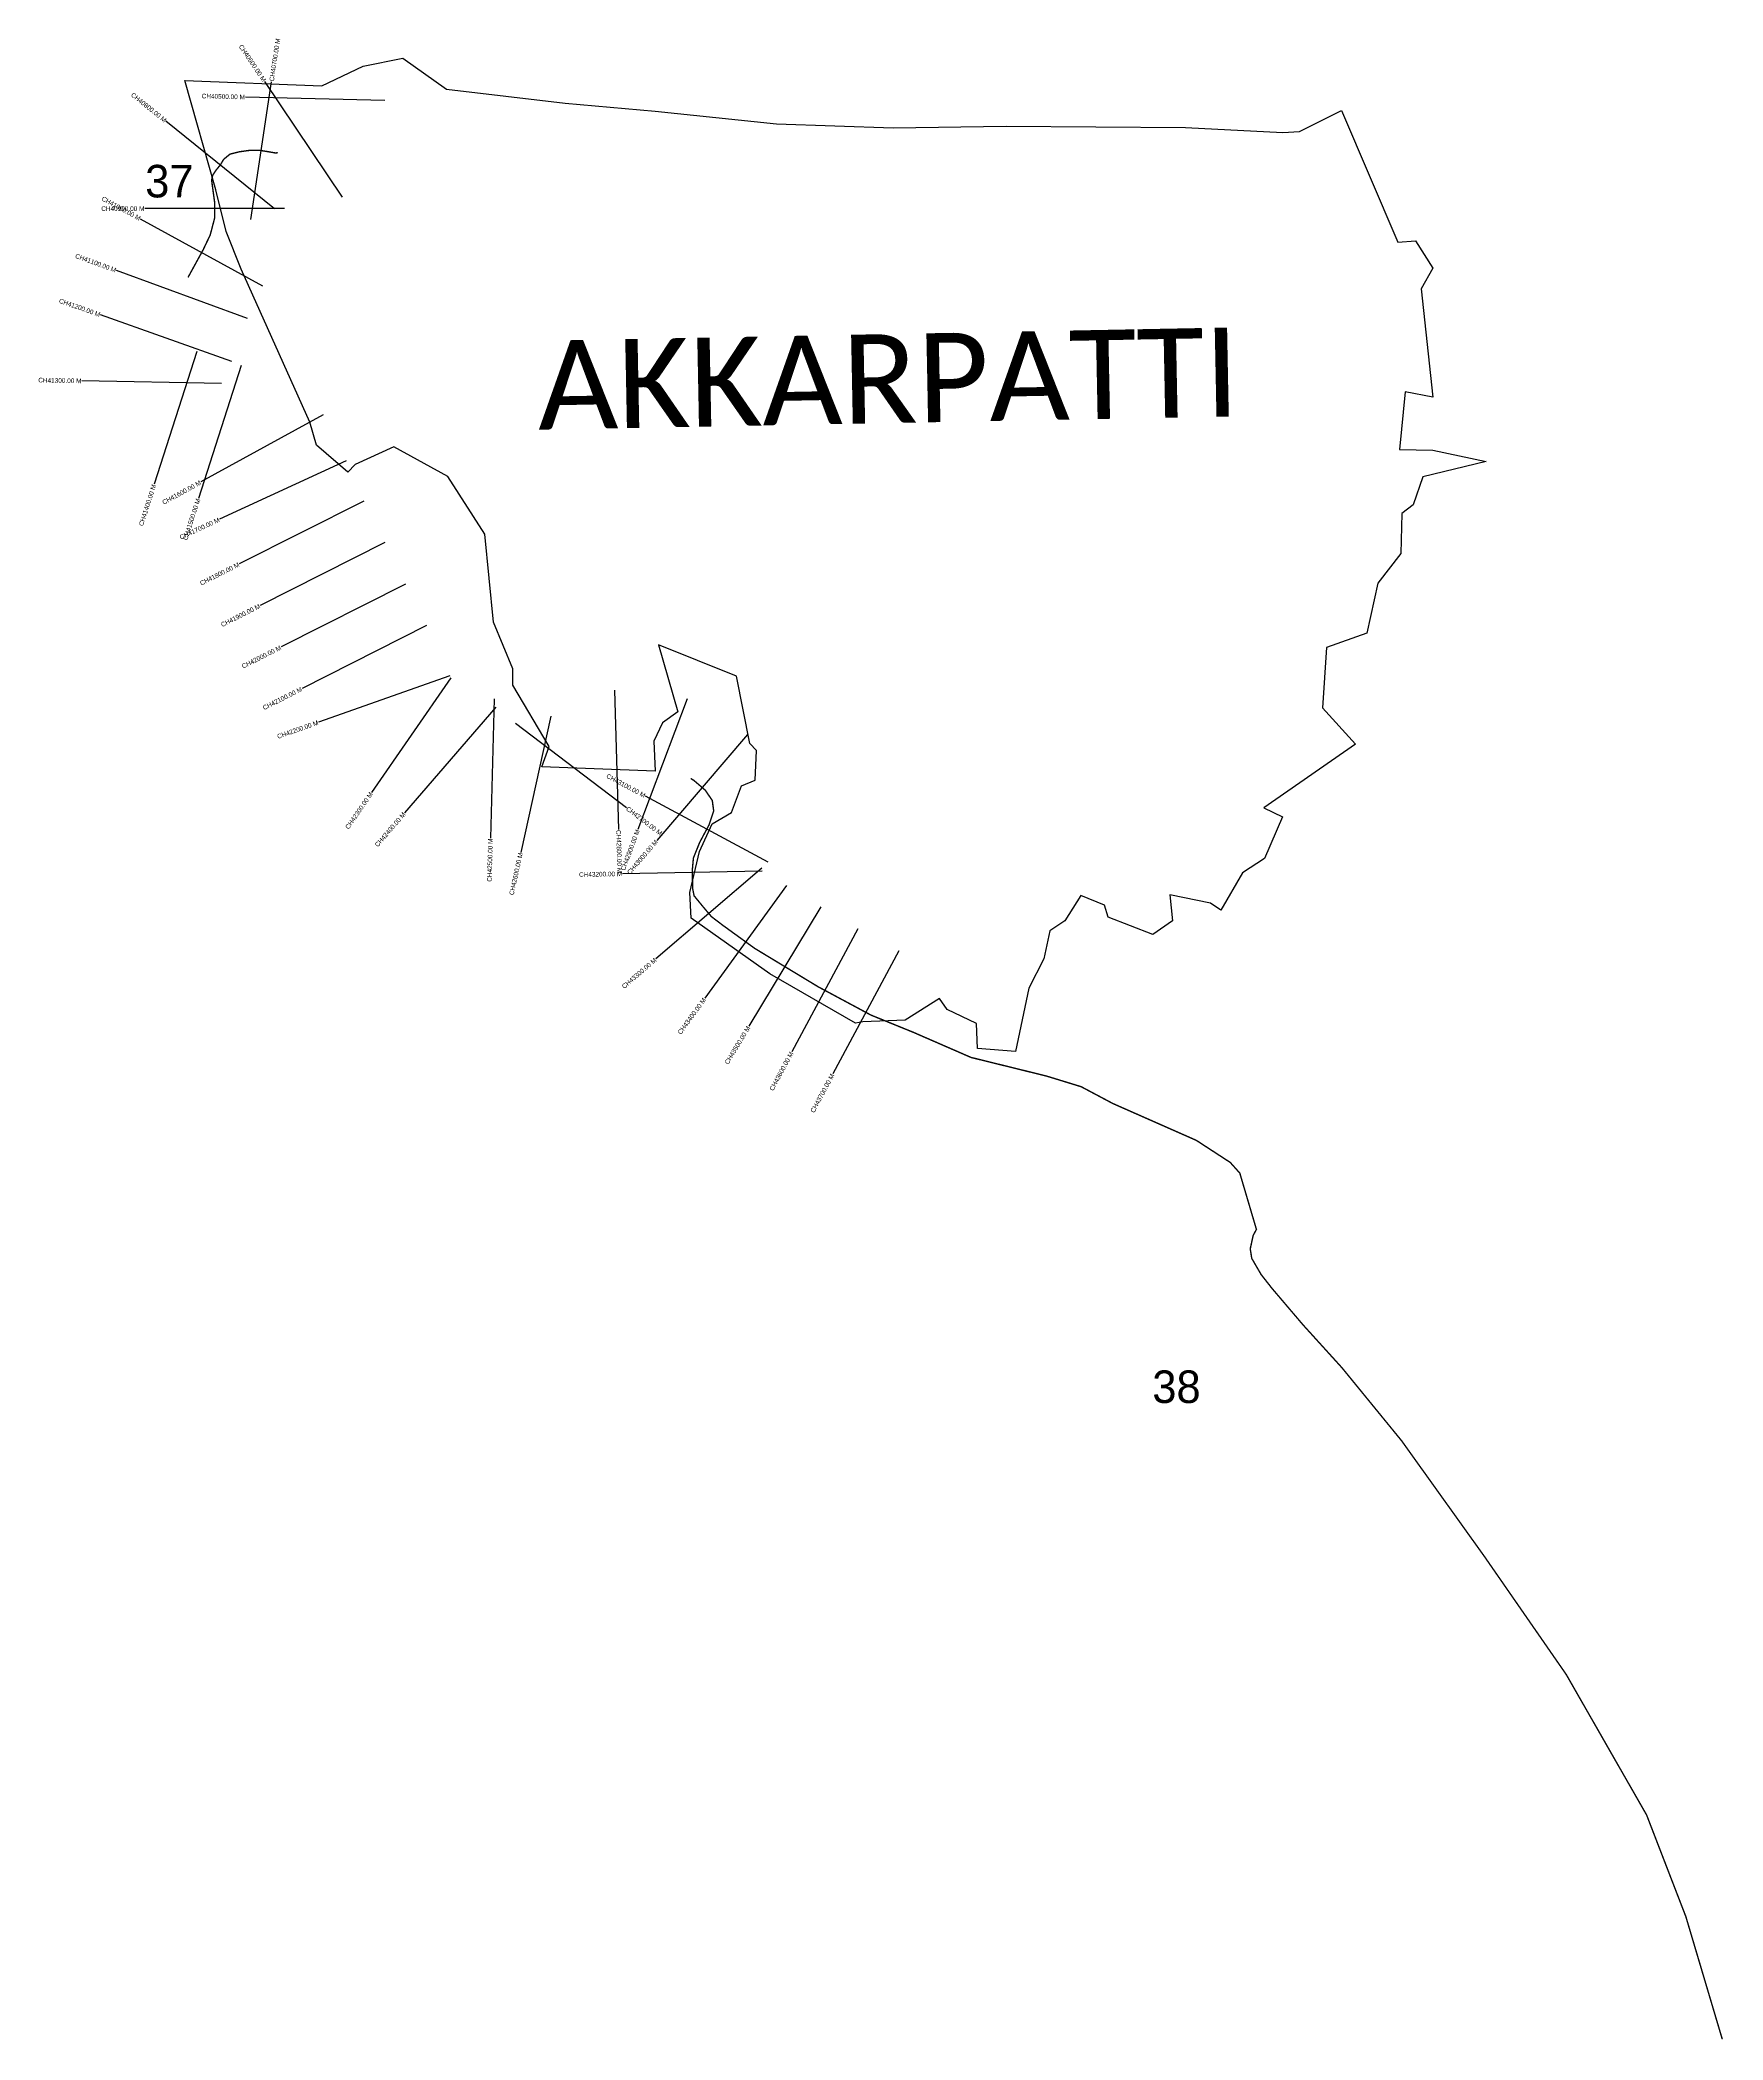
# Model space of a CAD drawing. Header units: metres. Extents: x 253891 to 257512, y 2191078 to 2195380.
import ezdxf
from ezdxf.enums import TextEntityAlignment as Align

# ---------------------------------------------------------------- set-up
doc = ezdxf.new("R2010")
doc.units = ezdxf.units.M
for name, color, linetype in [('CS', 134, 'Continuous'), ('CSMark', 6, 'Continuous'), ('NATURALLY PROTECTED', 3, 'Continuous'), ('village', 3, 'Continuous'), ('VILLAGE NAME', 250, 'Continuous')]:
    doc.layers.add(name, color=color, linetype=linetype)

msp = doc.modelspace()

# ---------------------------------------------------------------- linework, layer by layer
at = {"color": 6}
msp.add_lwpolyline([(256601, 2195183.5), (256691.2, 2195228.2)], dxfattribs=at)
at = {"layer": 'CS'}
for p, q in [((254632.4, 2195250.3), (254332.5, 2195257.4)), ((254344.6, 2194993.8), (254388.9, 2195290.5)), ((254541.5, 2195042), (254374.3, 2195291.1)), ((254395.4, 2195017.3), (254161.6, 2195205.3)), ((254416.4, 2195017.4), (254116.4, 2195017.4)), ((254370, 2194850.7), (254106.9, 2194995)), ((254336.8, 2194781), (254055.1, 2194884.2)), ((254303.6, 2194688.5), (254020.7, 2194788.6)), ((254228.1, 2194710.3), (254136.3, 2194424.7)), ((254323.3, 2194679.7), (254231.5, 2194394.1)), ((254280.9, 2194640.9), (253980.9, 2194646.8)), ((254500.2, 2194573.5), (254237, 2194429.5)), ((254549.4, 2194475), (254277, 2194349.1)), ((254587.3, 2194388.2), (254319.4, 2194253)), ((254632.3, 2194298.9), (254364.5, 2194163.7)), ((254677.4, 2194209.6), (254409.5, 2194074.5)), ((254722.4, 2194120.3), (254454.6, 2193985.2)), ((254772.8, 2194012.5), (254489.9, 2193912.6)), ((254774.5, 2194008.4), (254604.1, 2193761.5)), ((255126.5, 2193981.6), (255135.4, 2193681.8)), ((254871.3, 2193944.7), (254675.2, 2193717.7)), ((254867.6, 2193963.2), (254860, 2193663.3)), ((254989.6, 2193925.7), (254925.1, 2193632.7)), ((255282.8, 2193962.8), (255177.3, 2193682)), ((254914.1, 2193910.9), (255152.8, 2193729.1)), ((255413.1, 2193885.9), (255217.8, 2193658.2)), ((255457.6, 2193611.9), (255193.2, 2193753.6)), ((255444.3, 2193592), (255144.3, 2193586.6)), ((255443.6, 2193598.7), (255215.9, 2193403.4)), ((255496.9, 2193561.7), (255320.9, 2193318.8)), ((255570.9, 2193515.2), (255415.8, 2193258.5)), ((255650.3, 2193468), (255508.4, 2193203.7)), ((255738.4, 2193420.7), (255596.5, 2193156.4))]:
    msp.add_line(p, q, dxfattribs=at)
at = {"layer": 'NATURALLY PROTECTED', "const_width": 3, "flags": 128}
for points in [[(254402.4, 2195137.7), (254397.4, 2195137.1), (254380.4, 2195140.1), (254361.4, 2195143), (254341.4, 2195142.7), (254319.8, 2195139.7), (254299.6, 2195134.7), (254285.8, 2195123.4), (254279.1, 2195112), (254269.3, 2195099.9), (254262.3, 2195089.4), (254259.9, 2195078.7), (254266.4, 2195031.1), (254266.4, 2194997.1), (254257, 2194961), (254241.9, 2194929.2), (254210, 2194871), (254209.4, 2194869.5)], [(255290.8, 2193791.7), (255297.7, 2193787.3), (255322.3, 2193766.2), (255337.2, 2193744.1), (255340.2, 2193721.9), (255330, 2193691.3), (255310, 2193654), (255296.6, 2193620.6), (255294.2, 2193594.7), (255294.9, 2193554.9), (255298.1, 2193539.1), (255299.2, 2193537.8), (255318.4, 2193514.4), (255335.5, 2193494.3), (255359.1, 2193476.3), (255428.6, 2193426), (255565, 2193343.5), (255678.6, 2193282.6), (255769.9, 2193245.5), (255893.9, 2193191.5), (256056.5, 2193151.4), (256131, 2193128.5), (256199, 2193092.4), (256378.7, 2193013.1), (256451.7, 2192965.6), (256472.2, 2192942.7), (256508, 2192821.6), (256508, 2192821.6), (256508, 2192821.6), (256508, 2192821.6), (256508, 2192821.6), (256508, 2192821.6), (256501, 2192808.7), (256494.7, 2192779.8), (256497.9, 2192759.3), (256518.1, 2192724.5), (256542, 2192694.1), (256608.4, 2192616.1), (256692, 2192524), (256820.3, 2192367), (256998.9, 2192117.5), (257174.6, 2191864.1), (257347.5, 2191562), (257431.9, 2191343.5), (257510.4, 2191079.4)]]:
    msp.add_lwpolyline(points, dxfattribs=at)
at = {"layer": 'village', "color": 6}
for points in [[(257002.1, 2194473.1, 0), (256866.2, 2194440.3, 0), (256845.5, 2194380.3, 0), (256820.6, 2194361.8, 0), (256818.7, 2194275.4, 0), (256769.2, 2194212, 0), (256745.3, 2194104.2, 0), (256658.6, 2194073.3, 0), (256649.8, 2193943.5, 0), (256721, 2193865.3, 0), (256523.8, 2193728.4, 0), (256564.1, 2193708.9, 0), (256525.3, 2193619.1, 0), (256477.8, 2193588.7, 0), (256431.6, 2193508, 0), (256409.5, 2193523.2, 0), (256321.4, 2193541.2, 0), (256327.1, 2193485.5, 0), (256285.1, 2193455.9, 0), (256188.7, 2193493.5, 0), (256181.1, 2193518.8, 0), (256130.2, 2193540.2, 0), (256096, 2193485, 0), (256063.5, 2193463.8, 0), (256050.9, 2193403.6, 0), (256018.3, 2193340.3, 0), (255989.7, 2193204, 0), (255907.7, 2193210.6, 0), (255905.8, 2193264.5, 0), (255842.9, 2193294.8, 0), (255826, 2193318.6, 0), (255752.4, 2193271.8, 0), (255661.2, 2193268.1, 0), (255645.5, 2193265.1, 0), (255460.8, 2193371.7, 0), (255291.9, 2193490.9, 0), (255288.7, 2193546.3, 0), (255310, 2193634.6, 0), (255337.1, 2193693.8, 0), (255378.3, 2193718.7, 0), (255400.2, 2193775.5, 0), (255429.3, 2193787.8, 0), (255432.2, 2193851.9, 0), (255417.8, 2193867.1, 0), (255389.2, 2194011.6, 0), (255221.7, 2194078.8, 0), (255263, 2193934.6, 0), (255229.8, 2193911, 0), (255211.6, 2193871.7, 0), (255214.1, 2193807.3, 0), (254970.6, 2193816.3, 0), (254985.9, 2193860.6, 0), (254908.3, 2193992.1, 0), (254908, 2194027.5, 0), (254866.7, 2194127.9, 0), (254847.8, 2194317.3, 0), (254768.1, 2194440.9, 0), (254652.3, 2194505.3, 0), (254568.5, 2194467.2, 0), (254553.2, 2194450.2, 0), (254485.3, 2194508.4, 0), (254471, 2194557.7, 0), (254323.7, 2194887.5, 0), (254291, 2194967.9, 0), (254269.2, 2195057.8, 0), (254202.4, 2195292.9, 0), (254497.3, 2195281.5, 0), (254586.2, 2195323.6, 0), (254671.2, 2195341.1, 0), (254765.6, 2195274.3, 0), (255020.3, 2195243.9, 0), (255214.3, 2195227, 0), (255475.3, 2195199.7, 0), (255726.1, 2195191.4, 0), (255969.6, 2195194.6, 0), (256355.3, 2195192.2, 0), (256564.6, 2195180.9, 0), (256601, 2195183.5, 0)], [(256691.2, 2195228.2, 0), (256812, 2194945.3, 0), (256850.1, 2194948.2, 0), (256887.2, 2194889.3, 0), (256862.3, 2194845.2, 0), (256887.7, 2194612, 0), (256827.7, 2194623.3, 0), (256816, 2194499.1, 0), (256887.5, 2194498.1, 0), (257002.1, 2194473.1, 0)]]:
    msp.add_polyline3d(points, dxfattribs=at)

# ---------------------------------------------------------------- texts
at = {"char_height": 70, "attachment_point": 1}
for s, insert in [('37', (254117, 2195111.5)), ('38', (256283.9, 2192518.2))]:
    msp.add_mtext_dynamic_manual_height_columns(s, width=95.172, gutter_width=1, heights=[0], dxfattribs=dict(at, insert=insert))
at = {"layer": 'CSMark'}
for s, rotation, p in [('CH40600.00 M', 303.8838, (254373.7, 2195291.9)), ('CH40800.00 M', 321.2048, (254160.8, 2195205.9)), ('CH40500.00 M', 358.6369, (254331.5, 2195257.5)), ('CH41000.00 M', 331.2607, (254106, 2194995.5)), ('CH41100.00 M', 339.8749, (254054.2, 2194884.6)), ('CH41200.00 M', 340.5142, (254019.8, 2194788.9)), ('CH41300.00 M', 358.8794, (253979.9, 2194646.8)), ('CH41400.00 M', 72.1937, (254136, 2194423.7)), ('CH41600.00 M', 28.676, (254236.1, 2194429)), ('CH41700.00 M', 24.8024, (254276.1, 2194348.7)), ('CH41500.00 M', 72.1937, (254231.2, 2194393.2)), ('CH41800.00 M', 26.7726, (254318.6, 2194252.6)), ('CH41900.00 M', 26.7726, (254363.6, 2194163.3)), ('CH42000.00 M', 26.7726, (254408.6, 2194074)), ('CH42100.00 M', 26.7726, (254453.7, 2193984.7)), ('CH42200.00 M', 19.4498, (254489, 2193912.3)), ('CH43100.00 M', 331.807, (255192.3, 2193754.1)), ('CH42300.00 M', 55.3811, (254603.5, 2193760.7)), ('CH42400.00 M', 49.1718, (254674.5, 2193716.9)), ('CH42900.00 M', 69.4052, (255177, 2193681.1)), ('CH42500.00 M', 88.5315, (254859.9, 2193662.3)), ('CH42600.00 M', 77.5798, (254924.8, 2193631.7)), ('CH43000.00 M', 49.3646, (255217.1, 2193657.5)), ('CH43200.00 M', 1.036, (255143.4, 2193586.6)), ('CH43300.00 M', 40.6148, (255215.1, 2193402.8)), ('CH43400.00 M', 54.0682, (255320.3, 2193318)), ('CH43500.00 M', 58.8571, (255415.3, 2193257.6)), ('CH43600.00 M', 61.7745, (255507.9, 2193202.8)), ('CH43700.00 M', 61.7745, (255596, 2193155.5))]:
    msp.add_text(s, height=10, rotation=rotation, dxfattribs=at).set_placement(p, align=Align.MIDDLE_RIGHT)
for s, rotation, p in [('CH40700.00 M', 81.5059, (254389, 2195291.5)), ('CH42700.00 M', 322.6978, (255153.5, 2193728.5)), ('CH42800.00 M', 271.6927, (255135.4, 2193680.8))]:
    msp.add_text(s, height=10, rotation=rotation, dxfattribs=at).set_placement(p, align=Align.MIDDLE_LEFT)
msp.add_text('CH40900.00 M', height=10, dxfattribs=at).set_placement((254115.4, 2195017.4), align=Align.MIDDLE_RIGHT)
at = {"layer": 'VILLAGE NAME', "insert": (254959.2, 2194733), "char_height": 191.456, "attachment_point": 1, "rotation": 1.1028}
msp.add_mtext_dynamic_manual_height_columns('{\\fCalibri|b0|i0|c0|p34;AKKARPATTI}', width=1279.793, gutter_width=957.3, heights=[0], dxfattribs=at)

doc.saveas('drawing.dxf')
